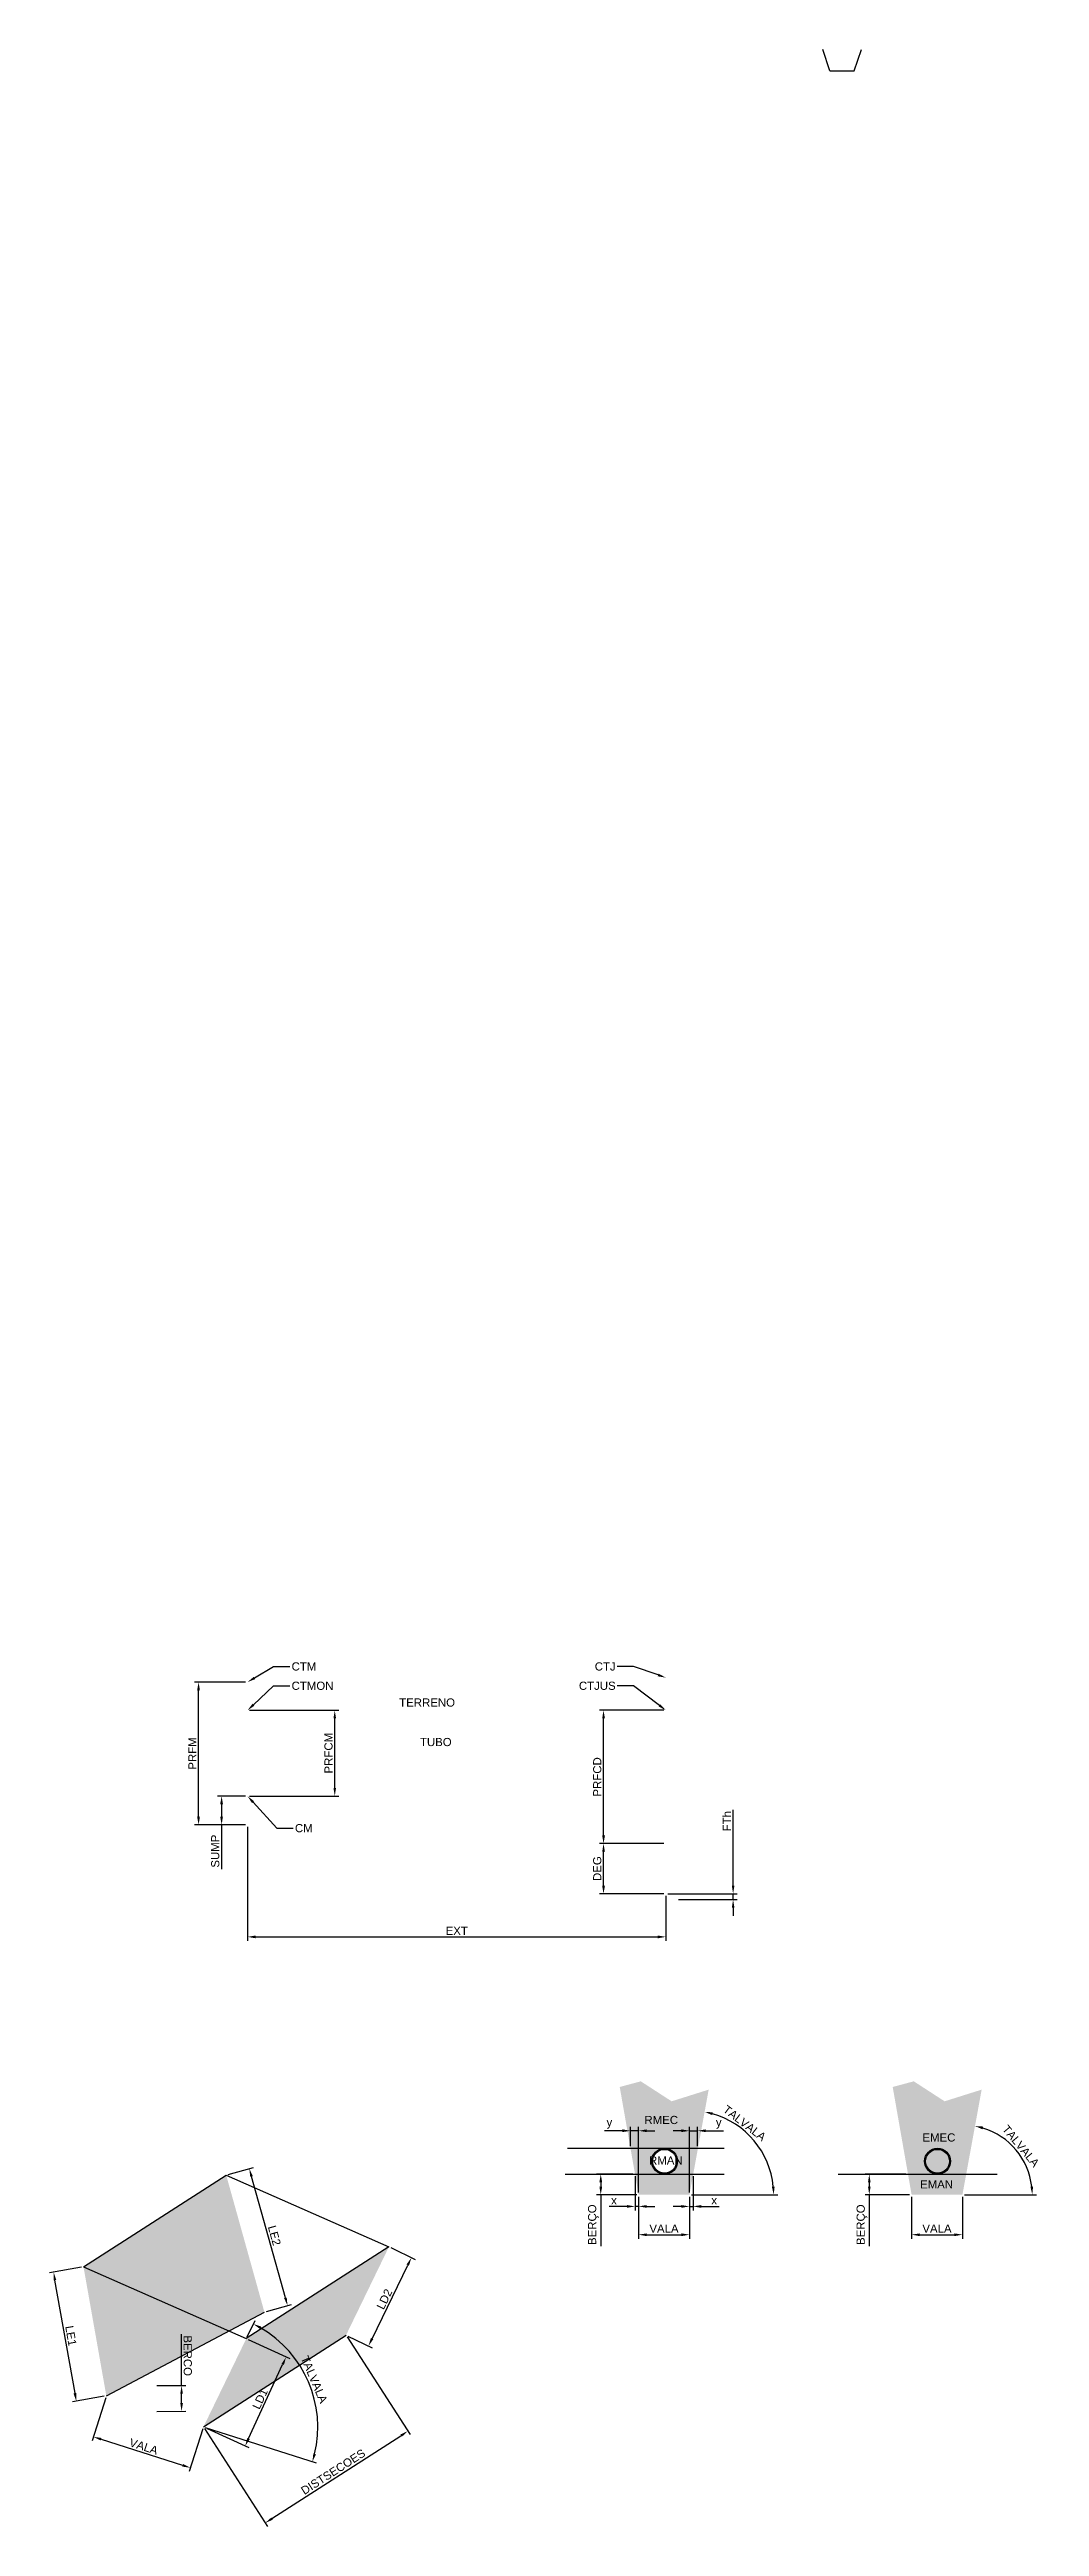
# Model space of a CAD drawing. Header units: metres. Extents: x 670141 to 672337, y 7191728 to 7192607.
# Drawn here: x 670248.1 to 670308.7, y 7192102.7 to 7192254.1 of the extents above; entities that cross this region are included whole.
import ezdxf
from ezdxf import colors
from ezdxf.entities.mleader import LeaderData, LeaderLine
from ezdxf.math import Vec2, Vec3

# ---------------------------------------------------------------- set-up
doc = ezdxf.new("R2010")
doc.units = ezdxf.units.M
doc.styles.get("Standard").update_dxf_attribs({"font": 'arial.ttf'})
doc.dimstyles.new('ISO-25', dxfattribs={"dimtxt": 2.5, "dimasz": 2.5, "dimexe": 1.25, "dimexo": 0.625, "dimtad": 1, "dimtxsty": 'Standard', "dimcen": 2.5, "dimadec": 0, "dimazin": 0, "dimtfac": 1, "dimtmove": 0, "dimatfit": 3, "dimfxl": 0, "dimarcsym": 0})

msp = doc.modelspace()

# ---------------------------------------------------------------- texts
msp.add_text('TERRENO', height=0.5).set_placement((670269.542, 7192152.808))
msp.add_text('TUBO', height=0.5, rotation=359.93636).set_placement((670270.811, 7192150.393))
at = {"char_height": 0.5, "attachment_point": 5}
for s, insert in [('RMEC', (670285.573, 7192127.529)), ('EMEC', (670302.56, 7192126.461)), ('RMAN', (670285.854, 7192125.057)), ('EMAN', (670302.415, 7192123.596))]:
    msp.add_mtext(s, dxfattribs=dict(at, insert=insert))

# ---------------------------------------------------------------- blocks, each defined once
blk = doc.blocks.new('*D9')
at = {"color": 0, "lineweight": -2, "transparency": 16777216}
blk.add_line((670287.42, 7192122.96), (670292.7, 7192122.96), dxfattribs=at)
blk.add_arc((670287.3, 7192122.96), 5.15, 5.562, 74.0734, dxfattribs=at)
at = {"color": 0, "transparency": 16777216}
for points in [[(670288.69, 7192127.83), (670288.73, 7192128), (670288.23, 7192128.03)], [(670292.51, 7192123.46), (670292.34, 7192123.46), (670292.45, 7192122.96)]]:
    blk.add_solid(points, dxfattribs=at)
at = {"layer": 'Defpoints', "color": 0, "transparency": 16777216}
for p in [(670288.47, 7192129.39), (670291.91, 7192125.26), (670284.19, 7192122.96), (670287.3, 7192122.96), (670287.3, 7192122.96)]:
    blk.add_point(p, dxfattribs=at)
at = {"color": 0, "transparency": 16777216, "insert": (670290.67, 7192127.34), "char_height": 0.5, "attachment_point": 5, "rotation": 322.3983}
blk.add_mtext('TALVALA', dxfattribs=at)
blk = doc.blocks.new('*D10')
at = {"color": 0, "lineweight": -2, "transparency": 16777216}
for p, q in [((670283.84, 7192124.22), (670281.62, 7192124.22)), ((670281.87, 7192123.72), (670281.87, 7192123.46)), ((670284.07, 7192122.96), (670281.62, 7192122.96)), ((670281.87, 7192122.96), (670281.87, 7192119.81))]:
    blk.add_line(p, q, dxfattribs=at)
at = {"color": 0, "transparency": 16777216}
for points in [[(670281.79, 7192123.72), (670281.96, 7192123.72), (670281.87, 7192124.22)], [(670281.79, 7192123.46), (670281.96, 7192123.46), (670281.87, 7192122.96)]]:
    blk.add_solid(points, dxfattribs=at)
at = {"layer": 'Defpoints', "color": 0, "transparency": 16777216}
for p in [(670281.87, 7192124.22), (670283.97, 7192124.22), (670284.19, 7192122.96)]:
    blk.add_point(p, dxfattribs=at)
at = {"color": 0, "transparency": 16777216, "insert": (670281.42, 7192121.13), "char_height": 0.5, "attachment_point": 5, "rotation": 90}
blk.add_mtext('BERÇO', dxfattribs=at)
blk = doc.blocks.new('*D11')
at = {"color": 0, "lineweight": -2, "transparency": 16777216}
for p, q in [((670284.19, 7192122.84), (670284.19, 7192120.27)), ((670287.3, 7192122.84), (670287.3, 7192120.27)), ((670284.69, 7192120.52), (670286.8, 7192120.52))]:
    blk.add_line(p, q, dxfattribs=at)
at = {"color": 0, "transparency": 16777216}
for points in [[(670284.69, 7192120.6), (670284.69, 7192120.43), (670284.19, 7192120.52)], [(670286.8, 7192120.6), (670286.8, 7192120.43), (670287.3, 7192120.52)]]:
    blk.add_solid(points, dxfattribs=at)
at = {"layer": 'Defpoints', "color": 0, "transparency": 16777216}
for p in [(670284.19, 7192122.96), (670287.3, 7192122.96), (670287.3, 7192120.52)]:
    blk.add_point(p, dxfattribs=at)
at = {"color": 0, "transparency": 16777216, "insert": (670285.74, 7192120.89), "char_height": 0.5, "attachment_point": 5}
blk.add_mtext('VALA', dxfattribs=at)
blk = doc.blocks.new('*D12')
at = {"color": 0, "lineweight": -2, "transparency": 16777216}
blk.add_line((670304.12, 7192122.96), (670308.52, 7192122.96), dxfattribs=at)
blk.add_arc((670304, 7192122.96), 4.27, 6.7093, 72.9262, dxfattribs=at)
at = {"color": 0, "transparency": 16777216}
for points in [[(670305.23, 7192126.96), (670305.27, 7192127.13), (670304.77, 7192127.16)], [(670308.32, 7192123.46), (670308.16, 7192123.45), (670308.27, 7192122.96)]]:
    blk.add_solid(points, dxfattribs=at)
at = {"layer": 'Defpoints', "color": 0, "transparency": 16777216}
for p in [(670305.17, 7192129.39), (670307.82, 7192124.87), (670300.89, 7192122.96), (670304, 7192122.96), (670304, 7192122.96)]:
    blk.add_point(p, dxfattribs=at)
at = {"color": 0, "transparency": 16777216, "insert": (670307.57, 7192125.94), "char_height": 0.5, "attachment_point": 5, "rotation": 309.8177}
blk.add_mtext('TALVALA', dxfattribs=at)
blk = doc.blocks.new('*D13')
at = {"color": 0, "lineweight": -2, "transparency": 16777216}
for p, q in [((670300.89, 7192122.84), (670300.89, 7192120.27)), ((670304, 7192122.84), (670304, 7192120.27)), ((670301.39, 7192120.52), (670303.5, 7192120.52))]:
    blk.add_line(p, q, dxfattribs=at)
at = {"color": 0, "transparency": 16777216}
for points in [[(670301.39, 7192120.6), (670301.39, 7192120.43), (670300.89, 7192120.52)], [(670303.5, 7192120.6), (670303.5, 7192120.43), (670304, 7192120.52)]]:
    blk.add_solid(points, dxfattribs=at)
at = {"layer": 'Defpoints', "color": 0, "transparency": 16777216}
for p in [(670300.89, 7192122.96), (670304, 7192122.96), (670304, 7192120.52)]:
    blk.add_point(p, dxfattribs=at)
at = {"color": 0, "transparency": 16777216, "insert": (670302.44, 7192120.89), "char_height": 0.5, "attachment_point": 5}
blk.add_mtext('VALA', dxfattribs=at)
blk = doc.blocks.new('*D14')
at = {"color": 0, "lineweight": -2, "transparency": 16777216}
for p, q in [((670300.54, 7192124.22), (670298.05, 7192124.22)), ((670298.3, 7192123.72), (670298.3, 7192123.46)), ((670300.76, 7192122.96), (670298.05, 7192122.96)), ((670298.3, 7192122.96), (670298.3, 7192119.81))]:
    blk.add_line(p, q, dxfattribs=at)
at = {"color": 0, "transparency": 16777216}
for points in [[(670298.22, 7192123.72), (670298.38, 7192123.72), (670298.3, 7192124.22)], [(670298.22, 7192123.46), (670298.38, 7192123.46), (670298.3, 7192122.96)]]:
    blk.add_solid(points, dxfattribs=at)
at = {"layer": 'Defpoints', "color": 0, "transparency": 16777216}
for p in [(670298.3, 7192124.22), (670300.67, 7192124.22), (670300.89, 7192122.96)]:
    blk.add_point(p, dxfattribs=at)
at = {"color": 0, "transparency": 16777216, "insert": (670297.85, 7192121.13), "char_height": 0.5, "attachment_point": 5, "rotation": 90}
blk.add_mtext('BERÇO', dxfattribs=at)
blk = doc.blocks.new('*D15')
at = {"color": 0, "lineweight": -2, "transparency": 16777216}
for p, q in [((670260.13, 7192147.34), (670258.43, 7192147.34)), ((670258.68, 7192146.84), (670258.68, 7192146.08)), ((670260.13, 7192145.58), (670258.43, 7192145.58)), ((670258.68, 7192145.58), (670258.68, 7192142.87))]:
    blk.add_line(p, q, dxfattribs=at)
at = {"color": 0, "transparency": 16777216}
for points in [[(670258.59, 7192146.84), (670258.76, 7192146.84), (670258.68, 7192147.34)], [(670258.59, 7192146.08), (670258.76, 7192146.08), (670258.68, 7192145.58)]]:
    blk.add_solid(points, dxfattribs=at)
at = {"layer": 'Defpoints', "color": 0, "transparency": 16777216}
for p in [(670260.26, 7192147.34), (670258.68, 7192145.58), (670260.26, 7192145.58)]:
    blk.add_point(p, dxfattribs=at)
at = {"color": 0, "transparency": 16777216, "insert": (670258.29, 7192143.97), "char_height": 0.5, "attachment_point": 5, "rotation": 90}
blk.add_mtext('SUMP', dxfattribs=at)
blk = doc.blocks.new('*D16')
at = {"color": 0, "lineweight": -2, "transparency": 16777216}
for p, q in [((670260.13, 7192154.3), (670257.02, 7192154.3)), ((670257.27, 7192146.08), (670257.27, 7192153.8)), ((670260.13, 7192145.58), (670257.02, 7192145.58))]:
    blk.add_line(p, q, dxfattribs=at)
at = {"color": 0, "transparency": 16777216}
for points in [[(670257.18, 7192153.8), (670257.35, 7192153.8), (670257.27, 7192154.3)], [(670257.18, 7192146.08), (670257.35, 7192146.08), (670257.27, 7192145.58)]]:
    blk.add_solid(points, dxfattribs=at)
at = {"layer": 'Defpoints', "color": 0, "transparency": 16777216}
for p in [(670257.27, 7192154.3), (670260.26, 7192154.3), (670260.26, 7192145.58)]:
    blk.add_point(p, dxfattribs=at)
at = {"color": 0, "transparency": 16777216, "insert": (670256.89, 7192149.94), "char_height": 0.5, "attachment_point": 5, "rotation": 90}
blk.add_mtext('PRFM', dxfattribs=at)
blk = doc.blocks.new('*D17')
at = {"color": 0, "lineweight": -2, "transparency": 16777216}
for p, q in [((670260.38, 7192152.58), (670265.85, 7192152.58)), ((670265.6, 7192147.84), (670265.6, 7192152.08)), ((670260.38, 7192147.34), (670265.85, 7192147.34))]:
    blk.add_line(p, q, dxfattribs=at)
at = {"color": 0, "transparency": 16777216}
for points in [[(670265.52, 7192152.08), (670265.68, 7192152.08), (670265.6, 7192152.58)], [(670265.52, 7192147.84), (670265.68, 7192147.84), (670265.6, 7192147.34)]]:
    blk.add_solid(points, dxfattribs=at)
at = {"layer": 'Defpoints', "color": 0, "transparency": 16777216}
for p in [(670260.26, 7192152.58), (670265.6, 7192152.58), (670260.26, 7192147.34)]:
    blk.add_point(p, dxfattribs=at)
at = {"color": 0, "transparency": 16777216, "insert": (670265.22, 7192149.96), "char_height": 0.5, "attachment_point": 5, "rotation": 90}
blk.add_mtext('PRFCM', dxfattribs=at)
blk = doc.blocks.new('*D18')
at = {"color": 0, "lineweight": -2, "transparency": 16777216}
for p, q in [((670285.73, 7192144.43), (670281.79, 7192144.43)), ((670282.04, 7192141.86), (670282.04, 7192143.93)), ((670285.73, 7192141.36), (670281.79, 7192141.36))]:
    blk.add_line(p, q, dxfattribs=at)
at = {"color": 0, "transparency": 16777216}
for points in [[(670281.96, 7192143.93), (670282.13, 7192143.93), (670282.04, 7192144.43)], [(670281.96, 7192141.86), (670282.13, 7192141.86), (670282.04, 7192141.36)]]:
    blk.add_solid(points, dxfattribs=at)
at = {"layer": 'Defpoints', "color": 0, "transparency": 16777216}
for p in [(670282.04, 7192144.43), (670285.86, 7192144.43), (670285.86, 7192141.36)]:
    blk.add_point(p, dxfattribs=at)
at = {"color": 0, "transparency": 16777216, "insert": (670281.66, 7192142.9), "char_height": 0.5, "attachment_point": 5, "rotation": 90}
blk.add_mtext('DEG', dxfattribs=at)
blk = doc.blocks.new('*D19')
at = {"color": 0, "lineweight": -2, "transparency": 16777216}
for p, q in [((670285.73, 7192152.58), (670281.79, 7192152.58)), ((670282.04, 7192144.93), (670282.04, 7192152.08)), ((670285.73, 7192144.43), (670281.79, 7192144.43))]:
    blk.add_line(p, q, dxfattribs=at)
at = {"color": 0, "transparency": 16777216}
for points in [[(670281.96, 7192152.08), (670282.13, 7192152.08), (670282.04, 7192152.58)], [(670281.96, 7192144.93), (670282.13, 7192144.93), (670282.04, 7192144.43)]]:
    blk.add_solid(points, dxfattribs=at)
at = {"layer": 'Defpoints', "color": 0, "transparency": 16777216}
for p in [(670282.04, 7192152.58), (670285.86, 7192152.58), (670285.86, 7192144.43)]:
    blk.add_point(p, dxfattribs=at)
at = {"color": 0, "transparency": 16777216, "insert": (670281.66, 7192148.51), "char_height": 0.5, "attachment_point": 5, "rotation": 90}
blk.add_mtext('PRFCD', dxfattribs=at)
blk = doc.blocks.new('*D20')
at = {"color": 0, "lineweight": -2, "transparency": 16777216}
for p, q in [((670260.26, 7192145.45), (670260.26, 7192138.48)), ((670285.86, 7192141.24), (670285.86, 7192138.48)), ((670260.76, 7192138.73), (670285.36, 7192138.73))]:
    blk.add_line(p, q, dxfattribs=at)
at = {"color": 0, "transparency": 16777216}
for points in [[(670260.76, 7192138.81), (670260.76, 7192138.64), (670260.26, 7192138.73)], [(670285.36, 7192138.81), (670285.36, 7192138.64), (670285.86, 7192138.73)]]:
    blk.add_solid(points, dxfattribs=at)
at = {"layer": 'Defpoints', "color": 0, "transparency": 16777216}
for p in [(670260.26, 7192145.58), (670285.86, 7192141.36), (670285.86, 7192138.73)]:
    blk.add_point(p, dxfattribs=at)
at = {"color": 0, "transparency": 16777216, "insert": (670273.06, 7192139.1), "char_height": 0.5, "attachment_point": 5}
blk.add_mtext('EXT', dxfattribs=at)
blk = doc.blocks.new('*D21')
at = {"color": 0, "lineweight": -2, "transparency": 16777216}
for p, q in [((670289.97, 7192141.86), (670289.97, 7192146.5)), ((670285.98, 7192141.36), (670290.22, 7192141.36)), ((670286.63, 7192141.01), (670290.22, 7192141.01)), ((670289.97, 7192141.01), (670289.97, 7192141.36)), ((670289.97, 7192140.51), (670289.97, 7192140.01))]:
    blk.add_line(p, q, dxfattribs=at)
at = {"color": 0, "transparency": 16777216}
for points in [[(670289.89, 7192141.86), (670290.05, 7192141.86), (670289.97, 7192141.36)], [(670289.89, 7192140.51), (670290.05, 7192140.51), (670289.97, 7192141.01)]]:
    blk.add_solid(points, dxfattribs=at)
at = {"layer": 'Defpoints', "color": 0, "transparency": 16777216}
for p in [(670285.86, 7192141.36), (670286.51, 7192141.01), (670289.97, 7192141.01)]:
    blk.add_point(p, dxfattribs=at)
at = {"color": 0, "transparency": 16777216, "insert": (670289.59, 7192145.8), "char_height": 0.5, "attachment_point": 5, "rotation": 90}
blk.add_mtext('FTh', dxfattribs=at)
blk = doc.blocks.new('*D134')
at = {"color": 0, "lineweight": -2, "transparency": 16777216}
for p, q in [((670283.97, 7192124.09), (670283.97, 7192122)), ((670283.47, 7192122.25), (670282.38, 7192122.25)), ((670284.19, 7192122.25), (670283.97, 7192122.25)), ((670284.19, 7192122.84), (670284.19, 7192122)), ((670284.69, 7192122.25), (670285.19, 7192122.25))]:
    blk.add_line(p, q, dxfattribs=at)
at = {"color": 0, "transparency": 16777216}
for points in [[(670283.47, 7192122.33), (670283.47, 7192122.16), (670283.97, 7192122.25)], [(670284.69, 7192122.33), (670284.69, 7192122.16), (670284.19, 7192122.25)]]:
    blk.add_solid(points, dxfattribs=at)
at = {"layer": 'Defpoints', "color": 0, "transparency": 16777216}
for p in [(670283.97, 7192124.22), (670283.97, 7192122.25), (670284.19, 7192122.96)]:
    blk.add_point(p, dxfattribs=at)
at = {"color": 0, "transparency": 16777216, "insert": (670282.68, 7192122.62), "char_height": 0.5, "attachment_point": 5}
blk.add_mtext('x', dxfattribs=at)
blk = doc.blocks.new('*D135')
at = {"color": 0, "lineweight": -2, "transparency": 16777216}
for p, q in [((670283.19, 7192126.87), (670282.11, 7192126.87)), ((670283.69, 7192125.93), (670283.69, 7192127.12)), ((670284.19, 7192126.87), (670283.69, 7192126.87)), ((670284.19, 7192123.09), (670284.19, 7192127.12)), ((670284.69, 7192126.87), (670285.19, 7192126.87))]:
    blk.add_line(p, q, dxfattribs=at)
at = {"color": 0, "transparency": 16777216}
for points in [[(670283.19, 7192126.96), (670283.19, 7192126.79), (670283.69, 7192126.87)], [(670284.69, 7192126.96), (670284.69, 7192126.79), (670284.19, 7192126.87)]]:
    blk.add_solid(points, dxfattribs=at)
at = {"layer": 'Defpoints', "color": 0, "transparency": 16777216}
for p in [(670283.69, 7192126.87), (670283.69, 7192125.8), (670284.19, 7192122.96)]:
    blk.add_point(p, dxfattribs=at)
at = {"color": 0, "transparency": 16777216, "insert": (670282.4, 7192127.32), "char_height": 0.5, "attachment_point": 5}
blk.add_mtext('y', dxfattribs=at)
blk = doc.blocks.new('*D137')
at = {"color": 0, "lineweight": -2, "transparency": 16777216}
for p, q in [((670287.52, 7192124.09), (670287.52, 7192122)), ((670286.8, 7192122.25), (670286.3, 7192122.25)), ((670287.3, 7192122.84), (670287.3, 7192122)), ((670287.3, 7192122.25), (670287.52, 7192122.25)), ((670288.02, 7192122.25), (670289.11, 7192122.25))]:
    blk.add_line(p, q, dxfattribs=at)
at = {"color": 0, "transparency": 16777216}
for points in [[(670286.8, 7192122.33), (670286.8, 7192122.16), (670287.3, 7192122.25)], [(670288.02, 7192122.33), (670288.02, 7192122.16), (670287.52, 7192122.25)]]:
    blk.add_solid(points, dxfattribs=at)
at = {"layer": 'Defpoints', "color": 0, "transparency": 16777216}
for p in [(670287.52, 7192124.22), (670287.3, 7192122.96), (670287.52, 7192122.25)]:
    blk.add_point(p, dxfattribs=at)
at = {"color": 0, "transparency": 16777216, "insert": (670288.81, 7192122.62), "char_height": 0.5, "attachment_point": 5}
blk.add_mtext('x', dxfattribs=at)
blk = doc.blocks.new('*D136')
at = {"color": 0, "lineweight": -2, "transparency": 16777216}
for p, q in [((670286.8, 7192126.87), (670286.3, 7192126.87)), ((670287.3, 7192123.09), (670287.3, 7192127.12)), ((670287.3, 7192126.87), (670287.8, 7192126.87)), ((670287.8, 7192125.93), (670287.8, 7192127.12)), ((670288.3, 7192126.87), (670289.38, 7192126.87))]:
    blk.add_line(p, q, dxfattribs=at)
at = {"color": 0, "transparency": 16777216}
for points in [[(670286.8, 7192126.96), (670286.8, 7192126.79), (670287.3, 7192126.87)], [(670288.3, 7192126.96), (670288.3, 7192126.79), (670287.8, 7192126.87)]]:
    blk.add_solid(points, dxfattribs=at)
at = {"layer": 'Defpoints', "color": 0, "transparency": 16777216}
for p in [(670287.8, 7192126.87), (670287.8, 7192125.8), (670287.3, 7192122.96)]:
    blk.add_point(p, dxfattribs=at)
at = {"color": 0, "transparency": 16777216, "insert": (670289.09, 7192127.32), "char_height": 0.5, "attachment_point": 5}
blk.add_mtext('y', dxfattribs=at)
blk = doc.blocks.new('*D138')
at = {"color": 0, "lineweight": -2, "transparency": 16777216}
for p, q in [((670251.59, 7192110.54), (670250.75, 7192107.92)), ((670257.53, 7192108.64), (670256.69, 7192106.03)), ((670251.31, 7192108.01), (670256.29, 7192106.42))]:
    blk.add_line(p, q, dxfattribs=at)
at = {"color": 0, "transparency": 16777216}
for points in [[(670251.33, 7192108.09), (670251.28, 7192107.93), (670250.83, 7192108.16)], [(670256.32, 7192106.5), (670256.27, 7192106.34), (670256.77, 7192106.27)]]:
    blk.add_solid(points, dxfattribs=at)
at = {"layer": 'Defpoints', "color": 0, "transparency": 16777216}
for p in [(670251.63, 7192110.66), (670257.56, 7192108.76), (670256.77, 7192106.27)]:
    blk.add_point(p, dxfattribs=at)
at = {"color": 0, "transparency": 16777216, "insert": (670253.91, 7192107.57), "char_height": 0.5, "attachment_point": 5, "rotation": 342.2917}
blk.add_mtext('VALA', dxfattribs=at)
blk = doc.blocks.new('*D139')
at = {"color": 0, "lineweight": -2, "transparency": 16777216}
for p, q in [((670256.23, 7192111.29), (670256.22, 7192114.44)), ((670254.72, 7192111.29), (670256.48, 7192111.29)), ((670256.23, 7192110.22), (670256.23, 7192110.79)), ((670254.72, 7192109.71), (670256.48, 7192109.72))]:
    blk.add_line(p, q, dxfattribs=at)
at = {"color": 0, "transparency": 16777216}
for points in [[(670256.31, 7192110.79), (670256.15, 7192110.79), (670256.23, 7192111.29)], [(670256.31, 7192110.22), (670256.15, 7192110.22), (670256.23, 7192109.72)]]:
    blk.add_solid(points, dxfattribs=at)
at = {"layer": 'Defpoints', "color": 0, "transparency": 16777216}
for p in [(670254.59, 7192111.29), (670256.23, 7192111.29), (670254.6, 7192109.71)]:
    blk.add_point(p, dxfattribs=at)
at = {"color": 0, "transparency": 16777216, "insert": (670256.6, 7192113.12), "char_height": 0.5, "attachment_point": 5, "rotation": 270.2049}
blk.add_mtext('BERCO', dxfattribs=at)
blk = doc.blocks.new('*D140')
at = {"color": 0, "lineweight": -2, "transparency": 16777216}
for p, q in [((670260.24, 7192114.28), (670260.73, 7192115.28)), ((670257.68, 7192108.72), (670264.47, 7192106.56))]:
    blk.add_line(p, q, dxfattribs=at)
blk.add_arc((670257.56, 7192108.76), 7, 346.3852, 60.0036, dxfattribs=at)
at = {"color": 0, "transparency": 16777216}
for points in [[(670261.03, 7192114.75), (670261.1, 7192114.9), (670260.62, 7192115.06)], [(670264.45, 7192107.09), (670264.29, 7192107.14), (670264.23, 7192106.63)]]:
    blk.add_solid(points, dxfattribs=at)
at = {"layer": 'Defpoints', "color": 0, "transparency": 16777216}
for p in [(670260.19, 7192114.16), (670251.63, 7192110.66), (670257.56, 7192108.76), (670257.56, 7192108.76), (670264.47, 7192109.92)]:
    blk.add_point(p, dxfattribs=at)
at = {"color": 0, "transparency": 16777216, "insert": (670264.34, 7192111.67), "char_height": 0.5, "attachment_point": 5, "rotation": 293.1944}
blk.add_mtext('TALVALA', dxfattribs=at)
blk = doc.blocks.new('*D141')
at = {"color": 0, "lineweight": -2, "transparency": 16777216}
for p, q in [((670266.36, 7192114.27), (670270.21, 7192108.3)), ((670257.63, 7192108.66), (670261.48, 7192102.68)), ((670261.76, 7192103.16), (670269.65, 7192108.23))]:
    blk.add_line(p, q, dxfattribs=at)
at = {"color": 0, "transparency": 16777216}
for points in [[(670269.61, 7192108.3), (670269.7, 7192108.16), (670270.07, 7192108.51)], [(670261.72, 7192103.23), (670261.81, 7192103.09), (670261.34, 7192102.89)]]:
    blk.add_solid(points, dxfattribs=at)
at = {"layer": 'Defpoints', "color": 0, "transparency": 16777216}
for p in [(670266.29, 7192114.38), (670257.56, 7192108.76), (670270.07, 7192108.51)]:
    blk.add_point(p, dxfattribs=at)
at = {"color": 0, "transparency": 16777216, "insert": (670265.5, 7192106.02), "char_height": 0.5, "attachment_point": 5, "rotation": 32.7622}
blk.add_mtext('DISTSECOES', dxfattribs=at)
blk = doc.blocks.new('*D142')
at = {"color": 0, "lineweight": -2, "transparency": 16777216}
for p, q in [((670250.11, 7192118.53), (670248.15, 7192118.18)), ((670249.71, 7192110.83), (670248.48, 7192117.73)), ((670251.5, 7192110.64), (670249.55, 7192110.29))]:
    blk.add_line(p, q, dxfattribs=at)
at = {"color": 0, "transparency": 16777216}
for points in [[(670248.56, 7192117.75), (670248.4, 7192117.72), (670248.4, 7192118.23)], [(670249.79, 7192110.84), (670249.62, 7192110.81), (670249.79, 7192110.33)]]:
    blk.add_solid(points, dxfattribs=at)
at = {"layer": 'Defpoints', "color": 0, "transparency": 16777216}
for p in [(670248.4, 7192118.23), (670250.23, 7192118.55), (670251.63, 7192110.66)]:
    blk.add_point(p, dxfattribs=at)
at = {"color": 0, "transparency": 16777216, "insert": (670249.46, 7192114.34), "char_height": 0.5, "attachment_point": 5, "rotation": 280.0352}
blk.add_mtext('LE1', dxfattribs=at)
blk = doc.blocks.new('*D143')
at = {"color": 0, "lineweight": -2, "transparency": 16777216}
for p, q in [((670259.08, 7192124.2), (670260.62, 7192124.63)), ((670262.58, 7192116.66), (670260.51, 7192124.08)), ((670261.42, 7192115.82), (670262.96, 7192116.25))]:
    blk.add_line(p, q, dxfattribs=at)
at = {"color": 0, "transparency": 16777216}
for points in [[(670260.59, 7192124.1), (670260.43, 7192124.06), (670260.37, 7192124.56)], [(670262.66, 7192116.68), (670262.5, 7192116.64), (670262.71, 7192116.18)]]:
    blk.add_solid(points, dxfattribs=at)
at = {"layer": 'Defpoints', "color": 0, "transparency": 16777216}
for p in [(670258.96, 7192124.17), (670260.37, 7192124.56), (670261.3, 7192115.78)]:
    blk.add_point(p, dxfattribs=at)
at = {"color": 0, "transparency": 16777216, "insert": (670261.91, 7192120.47), "char_height": 0.5, "attachment_point": 5, "rotation": 285.596}
blk.add_mtext('LE2', dxfattribs=at)
blk = doc.blocks.new('*D144')
at = {"color": 0, "lineweight": -2, "transparency": 16777216}
for p, q in [((670269.03, 7192119.73), (670270.51, 7192119)), ((670267.88, 7192114.16), (670270.07, 7192118.66)), ((670266.4, 7192114.32), (670267.89, 7192113.6))]:
    blk.add_line(p, q, dxfattribs=at)
at = {"color": 0, "transparency": 16777216}
for points in [[(670269.99, 7192118.7), (670270.14, 7192118.63), (670270.29, 7192119.11)], [(670267.81, 7192114.2), (670267.96, 7192114.13), (670267.66, 7192113.71)]]:
    blk.add_solid(points, dxfattribs=at)
at = {"layer": 'Defpoints', "color": 0, "transparency": 16777216}
for p in [(670268.92, 7192119.78), (670270.29, 7192119.11), (670266.29, 7192114.38)]:
    blk.add_point(p, dxfattribs=at)
at = {"color": 0, "transparency": 16777216, "insert": (670268.64, 7192116.58), "char_height": 0.5, "attachment_point": 5, "rotation": 64.097}
blk.add_mtext('LD2', dxfattribs=at)
blk = doc.blocks.new('*D145')
at = {"color": 0, "lineweight": -2, "transparency": 16777216}
for p, q in [((670260.3, 7192114.11), (670262.85, 7192112.94)), ((670260.33, 7192108.06), (670262.41, 7192112.59)), ((670257.8, 7192108.67), (670260.35, 7192107.5))]:
    blk.add_line(p, q, dxfattribs=at)
at = {"color": 0, "transparency": 16777216}
for points in [[(670262.34, 7192112.62), (670262.49, 7192112.55), (670262.62, 7192113.04)], [(670260.25, 7192108.09), (670260.4, 7192108.02), (670260.12, 7192107.6)]]:
    blk.add_solid(points, dxfattribs=at)
at = {"layer": 'Defpoints', "color": 0, "transparency": 16777216}
for p in [(670260.19, 7192114.16), (670262.62, 7192113.04), (670257.68, 7192108.72)]:
    blk.add_point(p, dxfattribs=at)
at = {"color": 0, "transparency": 16777216, "insert": (670261.03, 7192110.48), "char_height": 0.5, "attachment_point": 5, "rotation": 65.2808}
blk.add_mtext('LD1', dxfattribs=at)

# ---------------------------------------------------------------- dimensions: what is measured, and where the dimension line sits
for base, p1, p2, angle, text, picture, middle in [((670257.266, 7192154.303), (670260.26, 7192145.577), (670260.26, 7192154.303), 90, 'PRFM', '*D16', (670256.891, 7192149.94)), ((670265.6, 7192152.578), (670260.26, 7192147.338), (670260.26, 7192152.578), 90, 'PRFCM', '*D17', (670265.217, 7192149.958)), ((670282.042, 7192152.578), (670285.859, 7192144.433), (670285.859, 7192152.578), 90, 'PRFCD', '*D19', (670281.659, 7192148.505)), ((670258.677, 7192145.577), (670260.26, 7192147.338), (670260.26, 7192145.577), 90, 'SUMP', '*D15', (670258.294, 7192143.974)), ((670282.042, 7192144.433), (670285.859, 7192141.362), (670285.859, 7192144.433), 90, 'DEG', '*D18', (670281.659, 7192142.897)), ((670287.798, 7192126.873), (670287.299, 7192122.96), (670287.798, 7192125.801), 180, 'y', '*D136', (670289.089, 7192127.322)), ((670287.519, 7192122.246), (670287.299, 7192122.96), (670287.519, 7192124.215), 180, 'x', '*D137', (670288.814, 7192122.621))]:
    dim = msp.add_linear_dim(base=base, p1=p1, p2=p2, angle=angle, text=text, dimstyle='ISO-25', override={"dimscale": 0.2})
    dim.commit()
    dim.dimension.update_dxf_attribs({"geometry": picture, "text_midpoint": middle})
for base, p1, p2, text, picture, middle in [((670289.97, 7192141.012), (670285.859, 7192141.362), (670286.509, 7192141.012), 'FTh', '*D21', (670289.97, 7192145.803)), ((670281.872, 7192124.215), (670284.19, 7192122.96), (670283.97, 7192124.215), 'BERÇO', '*D10', (670281.872, 7192121.134)), ((670298.301, 7192124.215), (670300.889, 7192122.96), (670300.669, 7192124.215), 'BERÇO', '*D14', (670298.301, 7192121.134))]:
    dim = msp.add_linear_dim(base=base, p1=p1, p2=p2, angle=90, text=text, dimstyle='ISO-25', override={"dimscale": 0.2})
    dim.commit()
    dim.dimension.update_dxf_attribs({"geometry": picture, "text_midpoint": middle, "dimtype": 160})
for base, p1, p2, text, picture, middle in [((670285.859, 7192138.725), (670260.26, 7192145.577), (670285.859, 7192141.362), 'EXT', '*D20', (670273.06, 7192139.1)), ((670283.691, 7192126.873), (670284.19, 7192122.96), (670283.691, 7192125.801), 'y', '*D135', (670282.4, 7192127.322)), ((670283.97, 7192122.246), (670284.19, 7192122.96), (670283.97, 7192124.215), 'x', '*D134', (670282.675, 7192122.621)), ((670287.299, 7192120.515), (670284.19, 7192122.96), (670287.299, 7192122.96), 'VALA', '*D11', (670285.744, 7192120.89)), ((670303.998, 7192120.515), (670300.889, 7192122.96), (670303.998, 7192122.96), 'VALA', '*D13', (670302.444, 7192120.89))]:
    dim = msp.add_linear_dim(base=base, p1=p1, p2=p2, text=text, dimstyle='ISO-25', override={"dimscale": 0.2})
    dim.commit()
    dim.dimension.update_dxf_attribs({"geometry": picture, "text_midpoint": middle})
for base, line1, line2, picture, middle in [((670291.908, 7192125.263), ((670287.299, 7192122.96), (670288.475, 7192129.388)), ((670284.19, 7192122.96), (670287.299, 7192122.96)), '*D9', (670290.443, 7192127.042)), ((670307.82, 7192124.869), ((670303.998, 7192122.96), (670305.174, 7192129.388)), ((670300.889, 7192122.96), (670303.998, 7192122.96)), '*D12', (670307.28, 7192125.696))]:
    dim = msp.add_angular_dim_2l(base=base, line1=line1, line2=line2, text='TALVALA', dimstyle='ISO-25', override={"dimscale": 0.2})
    dim.commit()
    dim.dimension.update_dxf_attribs({"geometry": picture, "text_midpoint": middle, "dimtype": 162})
for p1, p2, distance, text, picture, middle in [((670261.297, 7192115.782), (670258.957, 7192124.166), -1.472, 'LE2', '*D143', (670261.907, 7192120.471)), ((670266.292, 7192114.378), (670268.915, 7192119.78), -1.524, 'LD2', '*D144', (670268.637, 7192116.577)), ((670251.627, 7192110.658), (670250.23, 7192118.55), 1.863, 'LE1', '*D142', (670249.464, 7192114.345)), ((670254.596, 7192109.71), (670254.59, 7192111.286), -1.637, 'BERCO', '*D139', (670256.605, 7192113.119)), ((670257.565, 7192108.762), (670266.292, 7192114.378), -6.983, 'DISTSECOES', '*D141', (670265.5, 7192106.02)), ((670257.684, 7192108.724), (670260.188, 7192114.164), -2.681, 'LD1', '*D145', (670261.03, 7192110.48)), ((670251.627, 7192110.658), (670257.565, 7192108.762), -2.62, 'VALA', '*D138', (670253.913, 7192107.571))]:
    dim = msp.add_aligned_dim(p1=p1, p2=p2, distance=distance, text=text, dimstyle='ISO-25', override={"dimscale": 0.2})
    dim.commit()
    dim.dimension.update_dxf_attribs({"geometry": picture, "text_midpoint": middle})
dim = msp.add_angular_dim_2l(base=(670264.468, 7192109.924), line1=((670257.565, 7192108.762), (670260.188, 7192114.164)), line2=((670251.627, 7192110.658), (670257.565, 7192108.762)), text='TALVALA', dimstyle='ISO-25', override={"dimscale": 0.2})
dim.commit()
dim.dimension.update_dxf_attribs({"geometry": '*D140', "text_midpoint": (670264.344, 7192111.666)})

# ---------------------------------------------------------------- hatches: boundary and pattern name
h = msp.add_hatch(color=2)
h.dxf.hatch_style = 1
h.paths.add_polyline_path([(670288.475, 7192129.388), (670286.208, 7192128.674), (670284.322, 7192129.896), (670283.033, 7192129.55), (670283.691, 7192125.801), (670287.818, 7192125.801)])
h = msp.add_hatch(color=2)
h.dxf.hatch_style = 1
h.paths.add_polyline_path([(670305.174, 7192129.388), (670302.907, 7192128.674), (670301.022, 7192129.896), (670299.732, 7192129.55), (670300.669, 7192124.215), (670304.228, 7192124.215)])
h = msp.add_hatch(color=5)
h.dxf.hatch_style = 1
h.paths.add_polyline_path([(670283.97, 7192124.215), (670285.778, 7192124.215, -0.4142136), (670284.985, 7192125.008, -0.4142136), (670285.778, 7192125.801), (670283.691, 7192125.801)])
h.paths.add_polyline_path([(670287.818, 7192125.801), (670285.778, 7192125.801, -0.4142136), (670286.57, 7192125.008, -0.4142136), (670285.778, 7192124.215), (670287.528, 7192124.215)])
h = msp.add_hatch(color=2)
h.dxf.hatch_style = 1
h.paths.add_polyline_path([(670258.957, 7192124.166), (670250.23, 7192118.55), (670251.627, 7192110.658), (670261.297, 7192115.782)])
h.paths.add_polyline_path([(670268.915, 7192119.78), (670262.276, 7192115.507), (670266.292, 7192114.378)])
h.paths.add_polyline_path([(670266.292, 7192114.378), (670262.276, 7192115.507), (670260.188, 7192114.164), (670257.565, 7192108.762)])
h = msp.add_hatch(color=3)
h.dxf.hatch_style = 1
h.paths.add_polyline_path([(670287.299, 7192122.96), (670287.528, 7192124.215), (670283.97, 7192124.215), (670284.19, 7192122.96)])
h = msp.add_hatch(color=3)
h.dxf.hatch_style = 1
h.paths.add_polyline_path([(670303.998, 7192122.96), (670304.228, 7192124.215), (670300.669, 7192124.215), (670300.889, 7192122.96)])

# ---------------------------------------------------------------- linework, layer by layer
for p, q in [((670295.881, 7192252.824), (670295.448, 7192254.124)), ((670297.381, 7192252.824), (670297.815, 7192254.124)), ((670295.881, 7192252.824), (670297.381, 7192252.824)), ((670279.829, 7192125.801), (670289.416, 7192125.801)), ((670250.23, 7192118.55), (670258.957, 7192124.166)), ((670258.957, 7192124.166), (670268.915, 7192119.78)), ((670279.693, 7192124.215), (670289.416, 7192124.215)), ((670296.392, 7192124.215), (670306.115, 7192124.215)), ((670268.915, 7192119.78), (670260.188, 7192114.164)), ((670250.23, 7192118.55), (670260.188, 7192114.164)), ((670251.627, 7192110.658), (670261.297, 7192115.782)), ((670257.565, 7192108.762), (670266.292, 7192114.378))]:
    msp.add_line(p, q)
for centre, radius in [((670285.778, 7192125.008), 0.793), ((670285.778, 7192125.008), 0.729), ((670302.477, 7192125.008), 0.793), ((670302.477, 7192125.008), 0.729)]:
    msp.add_circle(centre, radius)

msp.set_redraw_order([(e.dxf.handle, doc.entitydb.next_handle()) for e in msp.query("TEXT MTEXT ATTDEF DIMENSION ARC_DIMENSION")])  # texts and dimensions are drawn at this point

# ---------------------------------------------------------------- leaders
ml = msp.add_multileader_mtext('Standard')
ml.set_content('CTM', color=256)
ml.set_leader_properties()
ml.build(insert=Vec2(0, 0))
ml.multileader.update_dxf_attribs({"dogleg_length": 1, "arrow_head_size": 0.5})
ctx = ml.context
ctx.base_point, ctx.char_height, ctx.arrow_head_size, ctx.landing_gap_size, ctx.plane_origin = Vec3(670262.859, 7192155.258), 0.5, 0.5, 0.1, Vec3(670255.082, 7192155.578)
notes = []
notes.append((ctx, [(0, (1, 1, 0), (670261.859, 7192155.258), (1, 0), 1, [(0, [(670260.26, 7192154.303)], 0, [])])]))
ctx.mtext.insert, ctx.mtext.flow_direction = Vec3(670262.959, 7192155.513), 5
ml = msp.add_multileader_mtext('Standard')
ml.set_content('CTJ', color=256)
ml.set_leader_properties()
ml.build(insert=Vec2(0, 0))
ml.multileader.update_dxf_attribs({"dogleg_length": 1, "arrow_head_size": 0.5})
ctx = ml.context
ctx.base_point, ctx.char_height, ctx.arrow_head_size, ctx.landing_gap_size, ctx.plane_origin = Vec3(670281.494, 7192155.258), 0.5, 0.5, 0.1, Vec3(670280.682, 7192156.109)
ctx.text_align_type = 2
notes.append((ctx, [(1, (1, 1, 0), (670283.885, 7192155.258), (-1, 0), 1, [(0, [(670285.859, 7192154.577)], 0, [])])]))
ctx.mtext.insert, ctx.mtext.alignment, ctx.mtext.flow_direction = Vec3(670282.785, 7192155.513), 3, 5
ml = msp.add_multileader_mtext('Standard')
ml.set_content('CTMON', color=256)
ml.set_leader_properties()
ml.build(insert=Vec2(0, 0))
ml.multileader.update_dxf_attribs({"dogleg_length": 1, "arrow_head_size": 0.5})
ctx = ml.context
ctx.base_point, ctx.char_height, ctx.arrow_head_size, ctx.landing_gap_size, ctx.plane_origin = Vec3(670262.859, 7192154.078), 0.5, 0.5, 0.1, Vec3(670255.082, 7192154.928)
notes.append((ctx, [(0, (1, 1, 0), (670261.859, 7192154.078), (1, 0), 1, [(0, [(670260.26, 7192152.578)], 0, [])])]))
ctx.mtext.insert, ctx.mtext.flow_direction = Vec3(670262.959, 7192154.332), 5
ml = msp.add_multileader_mtext('Standard')
ml.set_content('CTJUS', color=256)
ml.set_leader_properties()
ml.build(insert=Vec2(0, 0))
ml.multileader.update_dxf_attribs({"dogleg_length": 1, "arrow_head_size": 0.5})
ctx = ml.context
ctx.base_point, ctx.char_height, ctx.arrow_head_size, ctx.landing_gap_size, ctx.plane_origin = Vec3(670280.506, 7192154.078), 0.5, 0.5, 0.1, Vec3(670280.682, 7192154.928)
ctx.text_align_type = 2
notes.append((ctx, [(1, (1, 1, 0), (670283.885, 7192154.078), (-1, 0), 1, [(0, [(670285.859, 7192152.578)], 0, [])])]))
ctx.mtext.insert, ctx.mtext.alignment, ctx.mtext.flow_direction = Vec3(670282.785, 7192154.332), 3, 5
ml = msp.add_multileader_mtext('Standard')
ml.set_content('CM', color=256)
ml.set_leader_properties()
ml.build(insert=Vec2(0, 0))
ml.multileader.update_dxf_attribs({"dogleg_length": 1, "arrow_head_size": 0.5})
ctx = ml.context
ctx.base_point, ctx.char_height, ctx.arrow_head_size, ctx.landing_gap_size, ctx.plane_origin = Vec3(670263.064, 7192145.373), 0.5, 0.5, 0.1, Vec3(670260.26, 7192147.338)
notes.append((ctx, [(0, (1, 1, 0), (670262.064, 7192145.373), (1, 0), 1, [(0, [(670260.26, 7192147.338)], 0, [])])]))
ctx.mtext.insert, ctx.mtext.flow_direction = Vec3(670263.164, 7192145.627), 5
for ctx, leaders in notes:
    for number, flags, end, landing, length, lines in leaders:
        leader = LeaderData()
        leader.index, (leader.has_last_leader_line, leader.has_dogleg_vector, leader.attachment_direction) = number, flags
        leader.last_leader_point, leader.dogleg_vector, leader.dogleg_length = Vec3(end), Vec3(landing), length
        for number, points, colour, breaks in lines:
            line = LeaderLine()
            line.index, line.vertices, line.color, line.breaks = number, Vec3.list(points), colors.encode_raw_color(colour), breaks
            leader.lines.append(line)
        ctx.leaders.append(leader)

doc.saveas('drawing.dxf')
